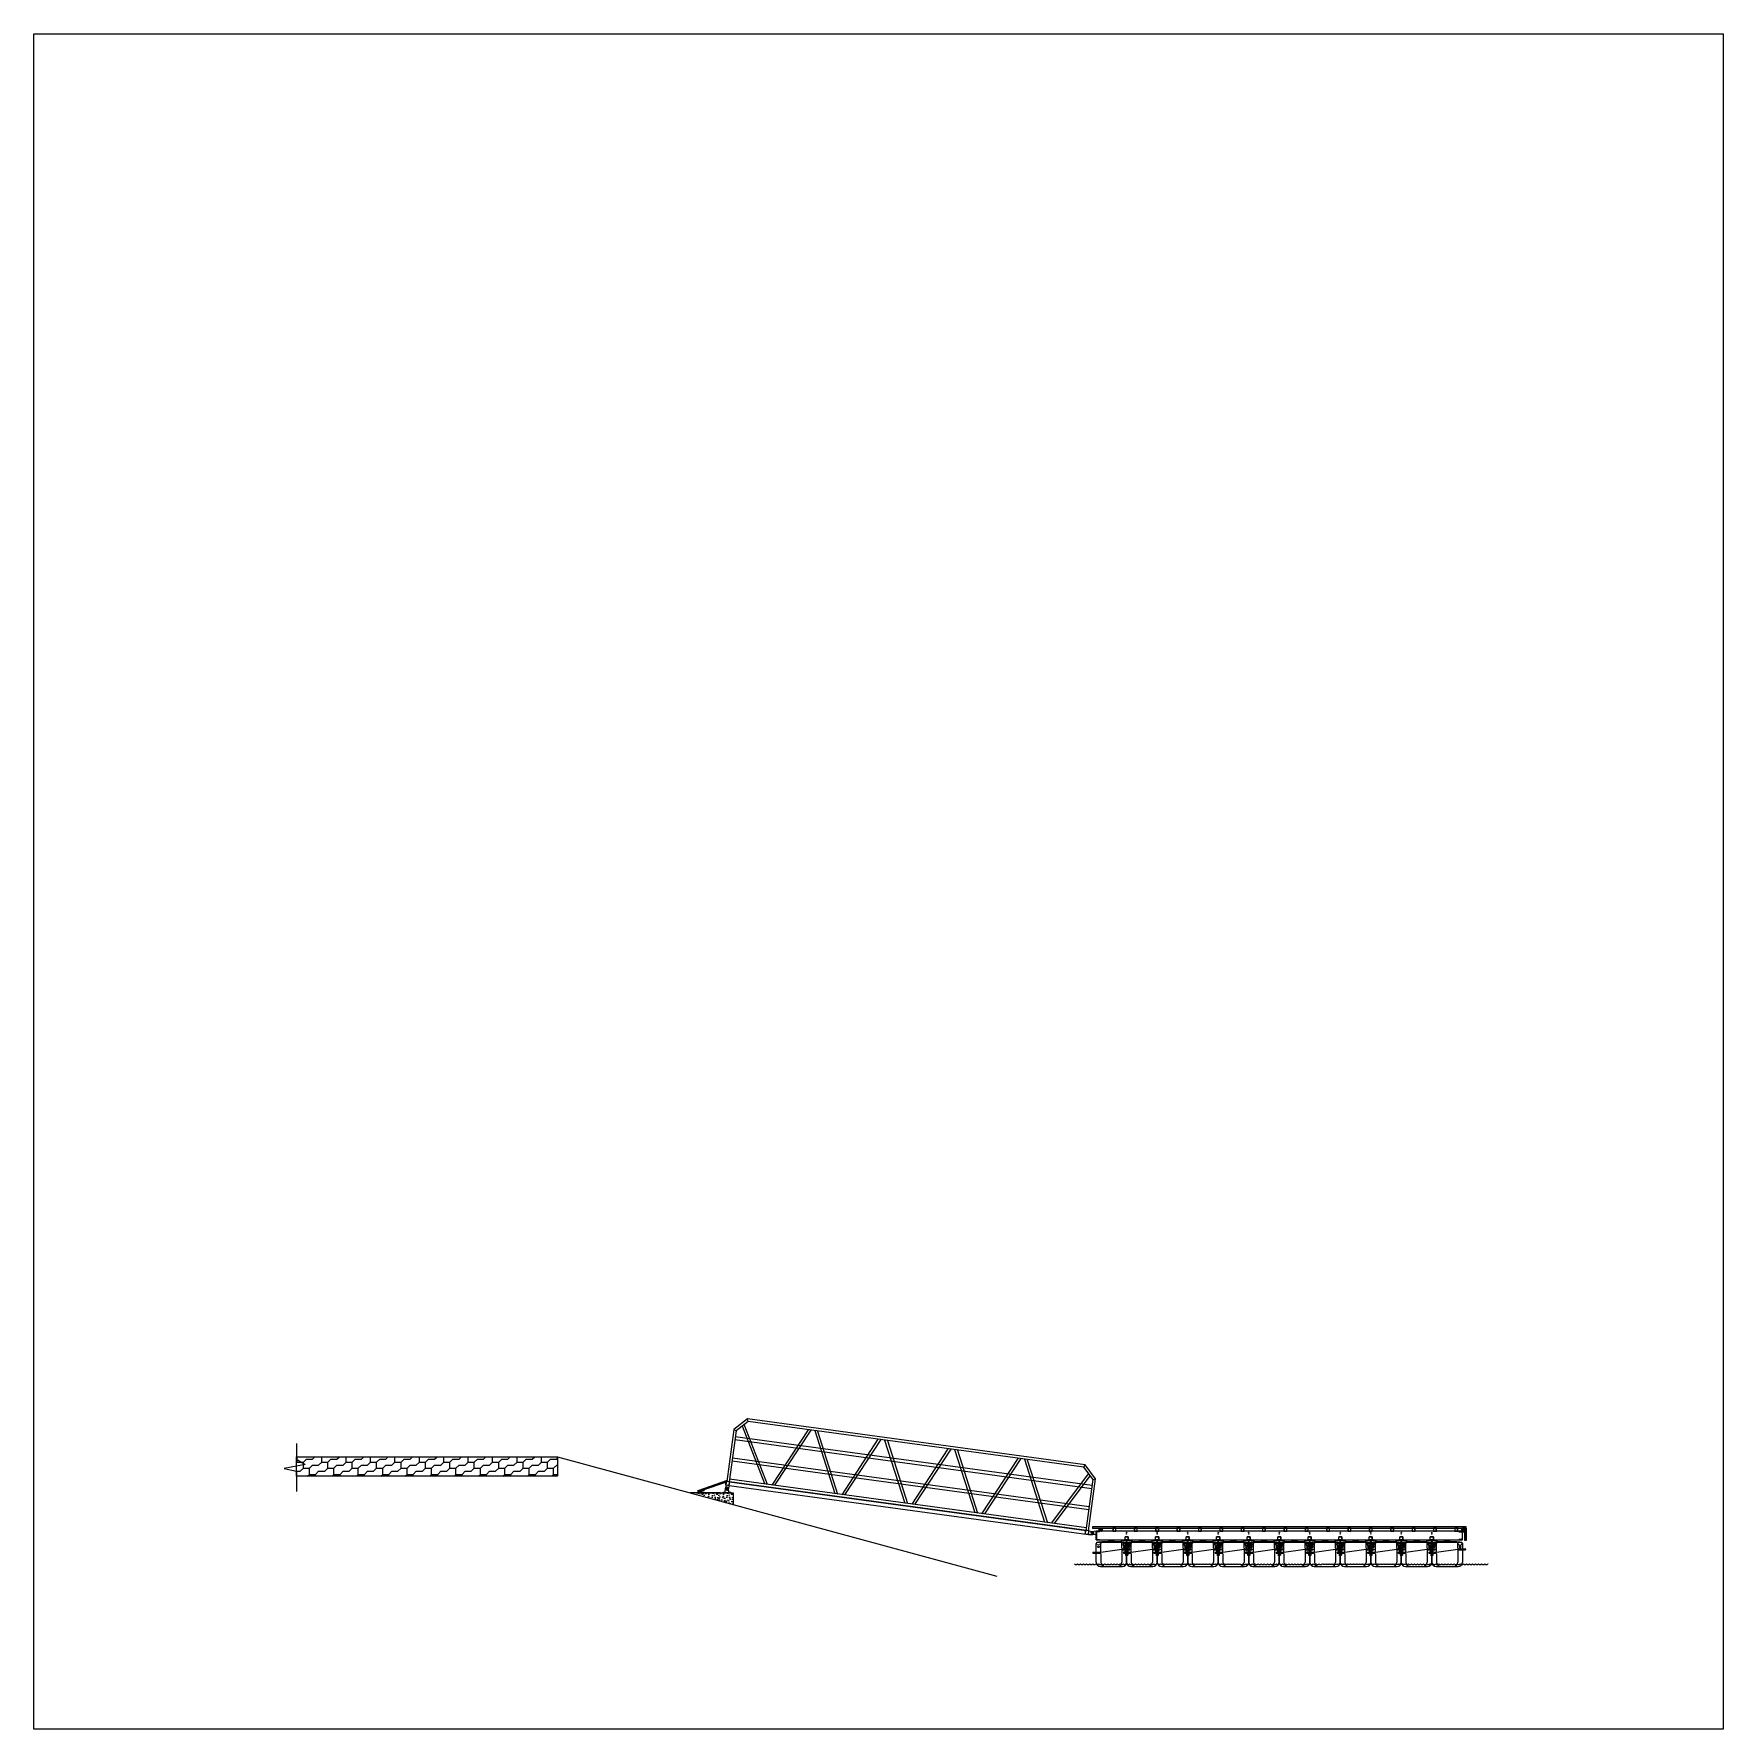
# Model space of a CAD drawing. Header units: millimetres. Extents: x -1003406 to 3312184, y 81337 to 716393.
# Drawn here: x 1103155 to 1130828, y 397062 to 424833 of the extents above; entities that cross this region are included whole.
import ezdxf

# ---------------------------------------------------------------- set-up
doc = ezdxf.new("R2010")
doc.units = ezdxf.units.MM
doc.header["$LTSCALE"] = 10
doc.linetypes.add('CENTER2', pattern=[28.575, 19.05, -3.175, 3.175, -3.175])
doc.layers.get('0').update_dxf_attribs({"linetype": 'CONTINUOUS'})
for name, color, linetype in [('L-PAVEMENT_HATCH铺装填充', 253, 'CONTINUOUS'), ('PUB_DIM', 3, 'CONTINUOUS'), ('W-bridge approach引桥', 4, 'CONTINUOUS'), ('W-FLOAT_BOWL浮筒', 253, 'CONTINUOUS'), ('W-STEEL_FRAME钢架', 3, 'CONTINUOUS'), ('W-WOOD_FLOOR木地板', 30, 'CONTINUOUS'), ('W-WOOD_STUD木龙骨', 25, 'CONTINUOUS'), ('塑木板', 32, 'CONTINUOUS'), ('木板', 42, 'CONTINUOUS'), ('短销钉', 253, 'CONTINUOUS'), ('螺栓', 146, 'CONTINUOUS'), ('龙骨', 10, 'CONTINUOUS')]:
    doc.layers.add(name, color=color, linetype=linetype)
doc.layers.add('W-float bowl浮筒', color=253, linetype='CONTINUOUS', plot=False)
doc.layers.add('伯利恒浮筒', color=5, linetype='CONTINUOUS', lineweight=5)
doc.layers.add('文字及标注', color=3, linetype='CONTINUOUS', lineweight=15)

# ---------------------------------------------------------------- blocks, each defined once
blk = doc.blocks.new('blhft')
at = {"layer": 'W-FLOAT_BOWL浮筒'}
for p, q in [((-250, 234), (-250, 375)), ((-230, 395), (230, 395)), ((-208, 397), (208, 397)), ((-208, 397), (-208, 395)), ((-174, 244), (-174, 375)), ((174, 280), (-174, 226)), ((174, 298), (174, 375)), ((174, 280), (302, 280)), ((184, 288), (298, 288)), ((208, 397), (208, 395)), ((250, 375), (250, 288)), ((-302, 226), (-174, 226)), ((-298, 234), (-184, 234)), ((-298, 216), (-184, 216)), ((-250, 70), (-250, 216)), ((-180, 0), (180, 0)), ((-174, 206), (-174, 70)), ((174, 260), (174, 70)), ((184, 270), (298, 270)), ((250, 270), (250, 70))]:
    blk.add_line(p, q, dxfattribs=at)
at = {"layer": 'W-FLOAT_BOWL浮筒', "ltscale": 0.5}
for p, q in [((302, 284), (302, 274)), ((-302, 230), (-302, 220))]:
    blk.add_line(p, q, dxfattribs=at)
at = {"layer": 'W-FLOAT_BOWL浮筒'}
for centre, radius, start, end in [((-230, 375), 20, 90, 180), ((0, -1768), 2175, 84.5043, 95.4957), ((-154, 375), 20, 90, 180), ((154, 375), 20, 0, 90), ((184, 298), 10, 180, 270), ((230, 375), 20, 0, 90), ((-298, 220), 4, 180, 270), ((-180, 70), 70, 180, 270), ((-184, 244), 10, 270, 0), ((-184, 206), 10, 0, 90), ((-104, 70), 70, 180, 270), ((104, 70), 70, 270, 0), ((184, 260), 10, 90, 180), ((180, 70), 70, 270, 0), ((298, 274), 4, 270, 0)]:
    blk.add_arc(centre, radius, start, end, dxfattribs=at)
at = {"layer": 'W-FLOAT_BOWL浮筒', "ltscale": 0.5}
for centre, start, end in [((298, 284), 0, 90), ((-298, 230), 90, 180)]:
    blk.add_arc(centre, 4, start, end, dxfattribs=at)
at = {"layer": 'W-FLOAT_BOWL浮筒', "extrusion": (0, 0, -1)}
blk.add_ellipse((-212, 375), major_axis=(-30.4, 0), ratio=0.921809, start_param=3.141593, end_param=6.283185, dxfattribs=at)
at = {"layer": 'W-FLOAT_BOWL浮筒'}
blk.add_ellipse((-212, 320), major_axis=(-16, 0), ratio=0.75, dxfattribs=at)
blk.add_ellipse((212, 375), major_axis=(30.4, 0.1), ratio=0.921809, start_param=3.141593, end_param=6.283185, dxfattribs=at)
at = {"layer": 'W-FLOAT_BOWL浮筒', "extrusion": (0, 0, -1)}
blk.add_ellipse((212, 320), major_axis=(16, 0), ratio=0.75, dxfattribs=at)
blk = doc.blocks.new('dxd')
at = {"layer": '短销钉', "lineweight": 13}
for p, q in [((-86, 227), (-56, 200)), ((-79, 244), (79, 244)), ((-78, 244), (-78, 246)), ((-78, 246), (78, 246)), ((-52, 180), (-52, 193)), ((-49, 153), (-28, 136)), ((-43, 197), (42, 197)), ((-29, 39), (-29, 45)), ((-26, 48), (-24, 48)), ((-24, 30), (-24, 128)), ((-24, 30), (24, 30)), ((-24, 30), (-18, 2)), ((-19, 133), (19, 133)), ((-16, 0), (16, 0)), ((-6, 39), (-6, 44)), ((6, 39), (6, 44)), ((24, 30), (18, 2)), ((24, 30), (24, 128)), ((26, 48), (24, 48)), ((49, 153), (28, 136)), ((29, 39), (29, 45)), ((52, 180), (52, 193)), ((86, 227), (56, 200)), ((78, 244), (78, 246))]:
    blk.add_line(p, q, dxfattribs=at)
at = {"layer": '短销钉', "lineweight": 13, "ltscale": 0.1}
for p, q in [((-18, 2), (-18, 0)), ((-18, 0), (-16, 0)), ((16, 0), (18, 0)), ((18, 2), (18, 0))]:
    blk.add_line(p, q, dxfattribs=at)
at = {"layer": '短销钉', "lineweight": 13}
for centre, radius, start, end in [((-79, 234), 10, 90, 228.0009), ((0, -1254), 1503, 87.0435, 92.9565), ((-44, 170), 13.5, 126.5657, 231), ((-62, 193), 10, 0, 48.0009), ((-35, 154), 31.4, 56.4166, 122.8531), ((-43, 161), 10, 184.1479, 231), ((-34, 186), 31.4, 236.1381, 303.5569), ((-26, 45), 3, 90, 180), ((-34, 128), 10, 0, 51), ((-16, 2), 2.5, 191.3099, 270), ((-25, 170), 13.5, 308.3696, 51.9011), ((-3, 44), 3, 115.3769, 180), ((0, 38), 10, 64.6231, 115.3769), ((3, 44), 3, 0, 64.6231), ((25, 170), 13.5, 128.0989, 231.6304), ((16, 2), 2.5, 270, 348.6901), ((35, 155), 31.3, 57.1287, 123.6019), ((34, 186), 31.4, 236.4385, 303.8665), ((34, 128), 10, 129, 180), ((26, 45), 3, 0, 90), ((42, 161), 10, 309, 355.8521), ((62, 193), 10, 131.9991, 180), ((44, 170), 13.5, 309, 53.4343), ((79, 234), 10, 311.9991, 90)]:
    blk.add_arc(centre, radius, start, end, dxfattribs=at)
for centre, major_axis, start_param, end_param in [((-23, 39), (0, -9), 4.712389, 6.115737), ((0, 39), (0, 9), 1.570796, 4.712389)]:
    blk.add_ellipse(centre, major_axis=major_axis, ratio=0.666667, start_param=start_param, end_param=end_param, dxfattribs=at)
at = {"layer": '短销钉', "lineweight": 13, "extrusion": (0, 0, -1)}
blk.add_ellipse((23, 39), major_axis=(0, -9), ratio=0.666667, start_param=4.712389, end_param=6.115737, dxfattribs=at)
blk = doc.blocks.new('短销固定件正视面')
at = {"layer": '塑木板', "color": 156}
blk.add_lwpolyline([(2149439, 351499), (2149442, 351499), (2149489, 351499), (2149489, 351452), (2149489, 351449), (2149439, 351449)], close=True, dxfattribs=at)
at = {"layer": '塑木板', "color": 5}
blk.add_lwpolyline([(2149489, 351449), (2149489, 351499), (2149439, 351499)], dxfattribs=at)
at = {"layer": '螺栓', "color": 156}
blk.add_lwpolyline([(2149458, 351449), (2149458, 351182), (2149470, 351182), (2149470, 351449)], dxfattribs=at)
for points in [[(2149454, 351197), (2149475, 351197), (2149475, 351187), (2149454, 351187)], [(2149455, 351199), (2149473, 351199), (2149473, 351197), (2149455, 351197)], [(2149459, 351197), (2149470, 351197), (2149470, 351187), (2149459, 351187)]]:
    blk.add_lwpolyline(points, close=True, dxfattribs=at)
blk = doc.blocks.new('自攻丝正面')
at = {"layer": '塑木板', "color": 0}
blk.add_lwpolyline([(2150143, 351487), (2150143, 351488), (2150142, 351488), (2150142, 351487), (2150140, 351487), (2150140, 351486), (2150142, 351486), (2150142, 351484), (2150143, 351484), (2150143, 351486), (2150144, 351486), (2150144, 351487)], close=True, dxfattribs=at)
blk.add_circle((2150142, 351486), 3.25, dxfattribs=at)
blk = doc.blocks.new('*U543')
at = {"layer": '龙骨'}
for points in [[(-25, -25), (25, -25), (25, 25), (-25, 25)], [(-22, -22), (22, -22), (22, 22), (-22, 22)]]:
    blk.add_lwpolyline(points, close=True, dxfattribs=at)
blk = doc.blocks.new('*U544')
at = {"layer": 'PUB_DIM', "color": 0, "linetype": 'ByBlock', "lineweight": -2, "transparency": 16777216}
for p in [(0, 0), (350, 0), (700, 0), (1050, 0), (1400, 0), (1750, 0), (2100, 0), (2450, 0), (2800, 0), (3150, 0), (3500, 0), (3850, 0), (4200, 0), (4550, 0), (4900, 0), (5250, 0), (5600, 0)]:
    blk.add_blockref('*U543', p, dxfattribs=at)
blk = doc.blocks.new('*U540')
at = {"color": 5}
for p, q in [((-2, -53), (-2, -1)), ((-2, -1), (2, -1)), ((2, -13), (-2, -14)), ((2, -13), (-2, -14)), ((2, -15), (-2, -16)), ((2, -15), (-2, -16)), ((2, -17), (-2, -18)), ((2, -17), (-2, -18)), ((2, -19), (-2, -20)), ((2, -19), (-2, -20)), ((2, -19), (-2, -20)), ((2, -19), (-2, -20)), ((2, -21), (-2, -22)), ((2, -21), (-2, -22)), ((2, -21), (-2, -22)), ((2, -21), (-2, -22)), ((2, -23), (-2, -24)), ((2, -23), (-2, -24)), ((2, -25), (-2, -26)), ((2, -25), (-2, -26)), ((2, -27), (-2, -28)), ((2, -27), (-2, -28)), ((2, -29), (-2, -30)), ((2, -29), (-2, -30)), ((2, -29), (-2, -30)), ((2, -29), (-2, -30)), ((2, -31), (-2, -32)), ((2, -31), (-2, -32)), ((2, -31), (-2, -32)), ((2, -31), (-2, -32)), ((2, -33), (-2, -34)), ((2, -33), (-2, -34)), ((2, -35), (-2, -36)), ((2, -35), (-2, -36)), ((2, -37), (-2, -38)), ((2, -37), (-2, -38)), ((2, -39), (-2, -40)), ((2, -39), (-2, -40)), ((2, -39), (-2, -40)), ((2, -39), (-2, -40)), ((2, -41), (-2, -42)), ((2, -41), (-2, -42)), ((2, -41), (-2, -42)), ((2, -41), (-2, -42)), ((2, -43), (-2, -44)), ((2, -43), (-2, -44)), ((2, -46), (-2, -47)), ((2, -46), (-2, -47)), ((2, -48), (-2, -49)), ((2, -48), (-2, -49)), ((2, -48), (-2, -49)), ((2, -48), (-2, -49)), ((2, -50), (-2, -51)), ((2, -50), (-2, -51)), ((2, -50), (-2, -51)), ((2, -50), (-2, -51)), ((2, -52), (-2, -53)), ((2, -52), (-2, -53)), ((2, -52), (-2, -53)), ((0, -60), (-2, -53)), ((2, -54), (-2, -55)), ((2, -57), (-1, -57)), ((1, -59), (-1, -59)), ((2, -53), (0, -60)), ((2, -1), (2, -53))]:
    blk.add_line(p, q, dxfattribs=at)
blk.add_lwpolyline([(-3, 0), (-2, -1), (2, -1), (3, 0)], close=True, dxfattribs=at)
blk = doc.blocks.new('A$C0837b8cf')
at = {"layer": 'W-STEEL_FRAME钢架'}
blk.add_lwpolyline([(0, 0), (0, 140), (58, 140), (58, 137, -0.414214), (54, 133), (13, 130, 0.385314), (5, 122), (5, 18, 0.385314), (13, 10), (54, 7, -0.414214), (58, 3), (58, 0)], format="xyb", close=True, dxfattribs=at)
blk = doc.blocks.new('短销固定铁件')
at = {"layer": '塑木板', "color": 156}
blk.add_lwpolyline([(-26, 47), (-24, 47), (-24, 0), (24, 0), (24, -3), (-26, -3)], close=True, dxfattribs=at)
at = {"layer": '螺栓', "color": 156}
for points in [[(-12, -255), (9, -255), (9, -265), (-12, -265)], [(-10, -253), (8, -253), (8, -255), (-10, -255)], [(-7, -255), (4, -255), (4, -265), (-7, -265)]]:
    blk.add_lwpolyline(points, close=True, dxfattribs=at)
blk.add_lwpolyline([(-8, -3), (-8, -270), (4, -270), (4, -3)], dxfattribs=at)
blk = doc.blocks.new('半销钉')
at = {"layer": '短销钉'}
for p, q in [((0, -218), (0, 0)), ((-5, -209), (-5, -203)), ((-2, -200), (0, -200)), ((0, -2), (102, -2)), ((0, -4), (103, -4)), ((0, -51), (66, -51)), ((0, -218), (48, -218)), ((0, -218), (6, -246)), ((5, -116), (43, -116)), ((8, -248), (40, -248)), ((18, -209), (18, -204)), ((30, -209), (30, -204)), ((48, -218), (42, -246)), ((48, -218), (48, -120)), ((50, -200), (48, -200)), ((73, -95), (52, -113)), ((53, -209), (53, -203)), ((76, -68), (76, -56)), ((110, -21), (80, -48)), ((102, -4), (102, -2))]:
    blk.add_line(p, q, dxfattribs=at)
at = {"layer": '短销钉', "ltscale": 0.1}
for p, q in [((6, -246), (6, -248)), ((6, -248), (8, -248)), ((40, -248), (42, -248)), ((42, -246), (42, -248))]:
    blk.add_line(p, q, dxfattribs=at)
at = {"layer": '短销钉'}
for centre, radius, start, end in [((24, -1502), 1503, 87.0435, 90.9152), ((-2, -203), 3, 90, 180), ((-11, -94), 31.4, 56.4166, 70.4003), ((-10, -63), 31.4, 289.4998, 303.5569), ((8, -246), 2.5, 191.3099, 270), ((-1, -78), 13.5, 308.3696, 51.9011), ((21, -204), 3, 115.3769, 180), ((24, -210), 10, 64.6231, 115.3769), ((27, -204), 3, 0, 64.6231), ((49, -78), 13.5, 128.0989, 231.6304), ((40, -246), 2.5, 270, 348.6901), ((59, -94), 31.3, 57.1287, 123.6019), ((58, -63), 31.4, 236.4385, 303.8665), ((58, -120), 10, 129, 180), ((50, -203), 3, 0, 90), ((66, -88), 10, 309, 355.8521), ((86, -56), 10, 131.9991, 180), ((68, -78), 13.5, 309, 53.4343), ((103, -14), 10, 311.9991, 90)]:
    blk.add_arc(centre, radius, start, end, dxfattribs=at)
for centre, major_axis, start_param, end_param in [((1, -209), (0, -9), 4.712389, 6.115737), ((24, -209), (0, 9), 1.570796, 4.712389)]:
    blk.add_ellipse(centre, major_axis=major_axis, ratio=0.666667, start_param=start_param, end_param=end_param, dxfattribs=at)
at = {"layer": '短销钉', "extrusion": (0, 0, -1)}
blk.add_ellipse((47, -209), major_axis=(0, -9), ratio=0.666667, start_param=4.712389, end_param=6.115737, dxfattribs=at)
blk = doc.blocks.new('A$C5a6a7d40')
at = {"layer": 'W-float bowl浮筒'}
for name, p in [('半销钉', (5, 265)), ('短销固定铁件', (-2149515, -351182))]:
    blk.add_blockref(name, p, dxfattribs=at)

msp = doc.modelspace()

# ---------------------------------------------------------------- hatches: boundary and pattern name
at = {"layer": 'L-PAVEMENT_HATCH铺装填充'}
h = msp.add_hatch(dxfattribs=at)
h.set_pattern_fill('S形人行道砖', color=256, scale=100)
h.set_pattern_definition([(0, (-63330.4, -42965.384), (150, 50), [100, -300]), (90, (-63330.4, -42965.38), (-100, 100), [100, -300]), (45, (-63330.4, -42865.384), (150, 50), [70.72, -212.12, 70.72, -212.125425])])
h.paths.add_polyline_path([(1111734.4, 401204.5), (1111734.4, 401523.9), (1107456.6, 401523.9), (1107456.6, 401204.5)])
h = msp.add_hatch(dxfattribs=at)
h.set_pattern_fill('加气混凝土', color=256, scale=20)
h.set_pattern_definition([(0, (-63259.6, -43038.58), (120, 240), [0, -240]), (0, (-63400, -43070.98), (120, 240), [0, -240]), (0, (-63322, -43073.38), (120, 240), [0, -240]), (0, (-63236.8, -43002.58), (120, 240), [0, -240]), (0, (-63336.4, -43085.38), (120, 240), [0, -240]), (0, (-63212.8, -42851.38), (120, 240), [0, -240]), (0, (-63286, -42870.58), (120, 240), [0, -240]), (0, (-63247.6, -42900.58), (120, 240), [0, -240]), (0, (-63443.2, -42905.38), (120, 240), [0, -240]), (0, (-63325.6, -42916.18), (120, 240), [0, -240]), (0, (-63371.2, -42977.38), (120, 240), [0, -240]), (0, (-63368.8, -43067.38), (120, 240), [0, -240]), (0, (-63278.8, -43076.98), (120, 240), [0, -240]), (0, (-63212.8, -42971.38), (120, 240), [0, -240]), (0, (-63437.2, -43008.58), (120, 240), [0, -240]), (0, (-63416.8, -42967.78), (120, 240), [0, -240]), (0, (-63323.2, -42984.58), (120, 240), [0, -240]), (0, (-63356.8, -43019.38), (120, 240), [0, -240]), (0, (-63376, -42940.18), (120, 240), [0, -240]), (0, (-63346, -42850.18), (120, 240), [0, -240]), (0, (-63427.6, -43058.98), (120, 240), [0, -240]), (0, (-63295.6, -42899.38), (120, 240), [0, -240]), (0, (-63407.2, -42895.78), (120, 240), [0, -240]), (0, (-63426.4, -42864.58), (120, 240), [0, -240]), (130.601294, (-63227.544, -42926.527), (-599.99999337, 720.00000315), [10.53662, -4414.8444]), (18.4349488, (-63244.687, -42921.955), (599.9999978, 239.9999982), [10.842096, -1507.05116]), (90, (-63244.69, -42932.24), (120, 240), [10.285714, -469.71426]), (161.565051, (-63234.4, -42935.67), (-600.000003, 239.9999821), [10.842096, -1507.05116]), (53.1301023, (-63234.4, -42935.67), (120.0000002, 239.9999999), [11.42857, -1188.5714]), (135, (-63225.26, -43057.955), (-120.0000145, 239.999984), [9.697464, -669.12504]), (45, (-63238.97, -43057.955), (119.999999, 239.999999), [9.697464, -669.12504]), (135, (-63232.116, -43064.81), (-120.0000145, 239.999984), [9.697464, -669.12504]), (45, (-63232.116, -43064.81), (119.999999, 239.999999), [9.697464, -669.12504]), (116.565051, (-63340.69, -42896.81), (-2e-05, 479.999987), [12.77753, -255.5506]), (180, (-63346.4, -42885.38), (-120, 240), [13.714286, -226.2857]), (63.434949, (-63365.83, -42896.81), (1e-06, 479.999998), [12.77753, -255.5506]), (116.565051, (-63360.12, -42908.24), (-2e-05, 479.999987), [12.77753, -255.5506]), (0, (-63360.12, -42908.24), (120, 240), [13.714286, -226.2857]), (63.434949, (-63346.4, -42908.24), (1e-06, 479.999998), [12.77753, -255.5506]), (107.102728, (-63250.401, -42977.955), (-359.99998624, 1200.000001936), [15.54454, -6513.161]), (143.972626, (-63254.973, -42963.098), (-2279.9999711, 1679.9999981), [15.54454, -3248.808]), (180, (-63267.54, -42953.96), (-120, 240), [14.857142, -225.14284]), (36.0273733, (-63294.973, -42963.098), (2279.99998315, 1679.9999819), [15.54454, -3248.808]), (71.565051, (-63299.544, -42976.813), (360.0000018, 1199.9999979), [14.456126, -1503.43712]), (107.102728, (-63294.973, -42991.67), (-359.99998624, 1200.000001936), [15.54454, -6513.161]), (143.972626, (-63282.401, -43000.813), (-2279.9999711, 1679.9999981), [15.54454, -3248.808]), (0, (-63282.4, -43000.81), (120, 240), [14.857142, -225.14284]), (36.0273733, (-63267.544, -43000.813), (2279.99998315, 1679.9999819), [15.54454, -3248.808]), (71.565051, (-63254.973, -42991.67), (360.0000018, 1199.9999979), [14.456126, -1503.43712]), (150.255118, (-63248.116, -42865.955), (-360.00000085, 239.999997), [9.21401, -1925.72784]), (90, (-63256.12, -42870.53), (120, 240), [9.142858, -470.8571]), (29.7448813, (-63256.116, -42870.527), (360.0000002, 239.9999989), [9.21401, -1925.72784]), (116.565051, (-63304.12, -43036.24), (-2e-05, 479.999987), [12.77753, -255.5506]), (168.690067, (-63309.83, -43024.813), (-1080.0000008, 239.99999398), [11.6549, -2435.8742]), (41.1859251, (-63330.401, -43030.527), (2999.99998182, 2639.99997692), [12.148738, -5090.3208]), (90, (-63330.4, -43041.96), (120, 240), [11.42857, -468.5714]), (138.814074, (-63321.258, -43049.955), (-2999.99994668, 2640.00001681), [12.148738, -5090.3208]), (16.6992442, (-63321.258, -43049.955), (3959.99997021, 1199.99998743), [11.93178, -4999.415]), (60.9453959, (-63309.83, -43046.527), (119.99999968, 239.99999788), [11.766434, -4930.1358]), (109.983106, (-63404.687, -42935.67), (-600.00000226, 1679.99999555), [13.3768, -5604.879]), (155.556045, (-63409.258, -42923.098), (-1560.00000595, 719.99998504), [13.809194, -5786.0526]), (24.4439547, (-63434.401, -42923.098), (1560.00000078, 719.99999654), [13.809194, -5786.0526]), (70.0168934, (-63438.973, -42935.67), (600.00000181, 1679.99999583), [13.3768, -5604.879]), (109.983106, (-63434.401, -42948.241), (-600.00000226, 1679.99999555), [13.3768, -5604.879]), (160.016893, (-63421.83, -42952.813), (-600.00000035, 239.99998907), [13.3768, -2795.751]), (19.9831065, (-63421.83, -42952.813), (599.9999967, 239.99999962), [13.3768, -2795.751]), (70.0168934, (-63409.258, -42948.241), (600.00000181, 1679.99999583), [13.3768, -5604.879]), (122.005383, (-63315.544, -42957.384), (-120.0000161, 239.99998775), [10.781693, -2253.3736]), (18.4349488, (-63331.544, -42951.67), (599.9999978, 239.9999982), [10.842096, -1507.05116]), (90, (-63331.54, -42961.96), (120, 240), [10.285714, -469.71426]), (161.565051, (-63321.26, -42965.384), (-600.000003, 239.9999821), [10.842096, -1507.05116]), (54.4623222, (-63321.258, -42965.384), (839.99999878, 1199.9999982), [9.83123, -4119.2846]), (116.565051, (-63385.26, -43015.67), (-2e-05, 479.999987), [12.77753, -255.5506]), (180, (-63390.97, -43004.24), (-120, 240), [12.57143, -227.42856]), (59.0362434, (-63410.401, -43015.67), (120.0000004, 239.99999884), [13.32789, -2785.5288]), (120.963756, (-63403.544, -43027.098), (-120.0000164, 239.99998898), [13.32789, -2785.5288]), (0, (-63403.54, -43027.1), (120, 240), [12.57143, -227.42856]), (63.434949, (-63390.97, -43027.1), (1e-06, 479.999998), [12.77753, -255.5506])])
h.paths.add_polyline_path([(1114011.9, 400932), (1113905.5, 400933.4), (1114609.5, 400741.9), (1114611.9, 400932)])
at = {"layer": 'W-WOOD_STUD木龙骨'}
h = msp.add_hatch(dxfattribs=at)
h.set_pattern_fill('木纹03', color=256, scale=100)
h.set_pattern_definition([(0, (-25568.47, -42752.56), (200, 200), [10, -190]), (90, (-25488.47, -42682.56), (-200, 200), [20, -180]), (45, (-25528.47, -42702.56), (0, 199.998082), [14.14, -42.42, 14.14, -28.28, 99, -85]), (45, (-25578.47, -42762.56), (0, 200), [14.142, -28.284, 14.142, -226.2]), (45, (-25508.47, -42742.56), (0, 200), [14.142, -268.700712]), (45, (-25488.47, -42752.56), (0, 200), [14.142, -268.700712]), (45, (-25518.47, -42732.56), (0, 200), [14.142, -268.700712]), (45, (-25528.47, -42722.56), (0, 200), [28.284, -254.558712]), (45, (-25478.47, -42572.56), (0, 200), [28.284, -254.558712]), (45, (-25548.47, -42712.56), (0, 200), [56.568, -226.274712]), (45, (-25558.47, -42702.56), (0, 200), [56.568, -226.274712]), (45, (-25428.47, -42642.56), (0, 200), [56.568, -226.274712]), (45, (-25568.47, -42682.56), (0, 200), [42.4264, -240.416312]), (45, (-25608.47, -42652.56), (0, 200), [42.4264, -240.416312]), (45, (-25588.47, -42672.56), (0, 200), [42.4264, -240.416312]), (45, (-25458.47, -42612.56), (0, 200), [70.71068, -212.132032]), (45, (-25478.47, -42602.56), (0, 200), [70.71068, -212.132032]), (45, (-25458.47, -42652.56), (0, 200), [98.99495, -183.847763]), (26.565051, (-25548.47, -42732.56), (200, 8e-08), [22.360678, -424.852916]), (26.565051, (-25508.47, -42672.56), (200, 8e-08), [22.360678, -424.852916]), (26.565051, (-25518.47, -42692.56), (200, 8e-08), [22.360678, -424.852916]), (26.565051, (-25558.47, -42752.56), (200, 8e-08), [44.72136, -402.492235]), (26.565051, (-25518.47, -42662.56), (200, 8e-08), [67.08204, -380.131556]), (26.565051, (-25538.47, -42652.56), (200, 8e-08), [89.44272, -357.770876]), (26.565051, (-25558.47, -42642.56), (200, 8e-08), [89.44272, -357.770876]), (26.565051, (-25588.47, -42582.56), (200, 8e-08), [89.44272, -357.770876]), (26.565051, (-25588.47, -42602.56), (200, 8e-08), [111.8034, -335.410195]), (26.565051, (-25578.47, -42622.56), (200, 8e-08), [111.8034, -335.410195]), (63.434949, (-25508.47, -42702.56), (1e-08, 200), [22.360678, -424.852916]), (63.434949, (-25538.47, -42722.56), (1e-08, 200), [22.360678, -424.852916]), (63.434949, (-25568.47, -42752.56), (1e-08, 200), [44.72136, -402.492235]), (63.434949, (-25508.47, -42722.56), (1e-08, 200), [44.72136, -402.492235]), (63.434949, (-25588.47, -42762.56), (1e-08, 200), [67.08204, -380.131556]), (63.434949, (-25608.47, -42762.56), (1e-08, 200), [89.44272, -357.770876]), (63.434949, (-25428.47, -42752.56), (1e-08, 200), [89.44272, -357.770876]), (63.434949, (-25498.47, -42732.56), (1e-08, 200), [89.44272, -357.770876]), (63.434949, (-25458.47, -42752.56), (1e-08, 200), [111.8034, -335.410195]), (63.434949, (-25478.47, -42742.56), (1e-08, 200), [111.8034, -335.410195])])
h.paths.add_polyline_path([(1126616.4, 400352.6), (1126616.4, 400377.6), (1120496.4, 400377.6), (1120496.4, 400352.6)])
h = msp.add_hatch(dxfattribs=at)
h.set_pattern_fill('木纹02', color=256, scale=30, angle=45)
h.set_pattern_definition([(45, (1049278.44, 317822.67), (-84.85281, 84.85281), [24, -36, 12, -48]), (45, (1049335.71, 317884.19), (-84.85281, 84.85281), [24, -96]), (45, (1049322.98, 317879.95), (-84.85281, 84.85281), [12, -108]), (45, (1049274.19, 317835.4), (-84.85281, 84.85281), [6, -84, 6, -24]), (45, (1049299.65, 317869.34), (-84.85281, 84.85281), [24, -36, 6, -54]), (45, (1049276.31, 317850.25), (-84.85281, 84.85281), [18, -102]), (45, (1049295.4, 317873.58), (-84.85281, 84.85281), [36, -84]), (45, (1049267.83, 317850.25), (-84.85281, 84.85281), [24, -96]), (45, (1049299.65, 317886.31), (-84.85281, 84.85281), [60, -60]), (45, (1049269.95, 317865.1), (-84.85281, 84.85281), [12, -36, 24, -48]), (45, (1049327.23, 317926.62), (-84.85281, 84.85281), [24, -96]), (45, (1049308.13, 317911.77), (-84.85281, 84.85281), [12, -108]), (45, (1049289.04, 317896.92), (-84.85281, 84.85281), [12, -108]), (45, (1049244.49, 317856.61), (-84.85281, 84.85281), [24, -96]), (45, (1049284.8, 317901.16), (-84.85281, 84.85281), [24, -96]), (45, (1049280.56, 317905.4), (-84.85281, 84.85281), [24, -24, 24, -48]), (45, (1049259.34, 317892.68), (-84.85281, 84.85281), [12, -60, 24, -24]), (45, (1049274.19, 317911.77), (-84.85281, 84.85281), [36, -84]), (45, (1049269.95, 317916.01), (-84.85281, 84.85281), [24, -96]), (45, (1049233.89, 317884.19), (-84.85281, 84.85281), [36, -48, 12, -24]), (45, (1049229.64, 317888.43), (-84.85281, 84.85281), [60, -60]), (45, (1049278.44, 317941.47), (-84.85281, 84.85281), [12, -108]), (45, (1049250.86, 317918.13), (-84.85281, 84.85281), [24, -96]), (45, (1049231.77, 317903.28), (-84.85281, 84.85281), [12, -48, 12, -48]), (45, (1049221.16, 317896.92), (-84.85281, 84.85281), [12, -36, 24, -48]), (45, (1049236.01, 317916.01), (-84.85281, 84.85281), [12, -60, 12, -36]), (45, (1049250.86, 317935.1), (-84.85281, 84.85281), [36, -84]), (45, (1049212.67, 317905.4), (-84.85281, 84.85281), [24, -96]), (45, (1049252.98, 317949.95), (-84.85281, 84.85281), [12, -108]), (45, (1049267.83, 317969.04), (-84.85281, 84.85281), [12, -108]), (59.036243, (1049331.468, 317888.434), (84.852814, 84.852814), [12.36, -482.41266]), (59.036243, (1049320.861, 317916.01), (84.852814, 84.852814), [12.36, -482.41266]), (59.036243, (1049261.465, 317958.438), (84.852814, 84.852814), [12.36, -482.41266]), (59.036243, (1049267.828, 317901.162), (84.852814, 84.852814), [12.36, -482.41266]), (59.036243, (1049272.07, 317930.86), (84.852814, 84.852814), [12.36, -482.41266]), (59.036243, (1049286.92, 317932.982), (84.852814, 84.852814), [12.36, -482.41266]), (59.036243, (1049229.645, 317905.405), (84.852814, 84.852814), [12.36, -482.41266]), (59.036243, (1049267.828, 317935.103), (84.852814, 84.852814), [12.36, -482.41266]), (59.036243, (1049316.62, 317920.254), (84.852814, 84.852814), [24.72, -470.05266]), (59.036243, (1049301.77, 317918.133), (84.852814, 84.852814), [24.72, -470.05266]), (59.036243, (1049297.527, 317922.375), (84.852814, 84.852814), [24.72, -470.05266]), (210.963757, (1049299.648, 317869.342), (-84.852814, -84.852814), [12.36, -24.72, 12.36, -445.33266]), (210.963757, (1049269.95, 317865.1), (-84.852814, -84.852814), [12.36, -482.41266]), (210.963757, (1049231.766, 317903.283), (-84.852814, -84.852814), [24.72, -470.05266]), (239.036243, (1049335.71, 317884.192), (-84.852814, -84.852814), [12.36, -482.41266]), (30.963757, (1049352.68, 317901.162), (84.852814, 84.852814), [12.36, -482.41266]), (30.963757, (1049297.527, 317905.405), (84.852814, 84.852814), [12.36, -482.41266]), (30.963757, (1049299.648, 317937.225), (84.852814, 84.852814), [12.36, -482.41266]), (30.963757, (1049259.343, 317909.647), (84.852814, 84.852814), [12.36, -482.41266]), (30.963757, (1049240.25, 317911.77), (84.852814, 84.852814), [12.36, -482.41266]), (30.963757, (1049244.494, 317924.497), (84.852814, 84.852814), [12.36, -482.41266]), (30.963757, (1049259.343, 317909.647), (84.852814, 84.852814), [12.36, -482.41266]), (30.963757, (1049272.07, 317947.83), (84.852814, 84.852814), [49.44, -445.33266]), (30.963757, (1049278.435, 317839.644), (84.852814, 84.852814), [49.44, -445.33266]), (30.963757, (1049280.556, 317854.493), (84.852814, 84.852814), [49.44, -445.33266]), (30.963757, (1049284.8, 317867.22), (84.852814, 84.852814), [12.36, -24.72, 24.72, -432.97266]), (30.963757, (1049278.435, 317873.585), (84.852814, 84.852814), [24.72, -24.72, 24.72, -420.61266]), (30.963757, (1049261.465, 317873.585), (84.852814, 84.852814), [49.44, -445.33266]), (30.963757, (1049246.615, 317871.464), (84.852814, 84.852814), [49.44, -445.33266]), (30.963757, (1049242.373, 317875.706), (84.852814, 84.852814), [49.44, -445.33266]), (30.963757, (1049276.314, 317960.56), (84.852814, 84.852814), [12.36, -482.41266]), (30.963768, (1049276.314, 317977.53), (84.8527974, 84.85283), [24.72, -470.05266]), (30.963768, (1049229.645, 317922.375), (84.8527974, 84.85283), [24.72, -470.05266]), (30.963758, (1049295.406, 317839.644), (84.852812, 84.852815), [49.44, -445.33266]), (30.963758, (1049286.92, 317949.952), (84.852812, 84.852815), [37.08, -457.69266]), (30.963758, (1049301.77, 317952.074), (84.852812, 84.852815), [74.16, -420.61266])])
h.paths.add_polyline_path([(1120604.4, 400352.4), (1120654.4, 400352.4), (1120654.4, 400302.4), (1120604.4, 400302.4)])
h = msp.add_hatch(dxfattribs=at)
h.set_pattern_fill('木纹02', color=256, scale=30, angle=45)
h.set_pattern_definition([(45, (1053278.44, 317822.67), (-84.85281, 84.85281), [24, -36, 12, -48]), (45, (1053335.71, 317884.19), (-84.85281, 84.85281), [24, -96]), (45, (1053322.98, 317879.95), (-84.85281, 84.85281), [12, -108]), (45, (1053274.19, 317835.4), (-84.85281, 84.85281), [6, -84, 6, -24]), (45, (1053299.65, 317869.34), (-84.85281, 84.85281), [24, -36, 6, -54]), (45, (1053276.31, 317850.25), (-84.85281, 84.85281), [18, -102]), (45, (1053295.4, 317873.58), (-84.85281, 84.85281), [36, -84]), (45, (1053267.83, 317850.25), (-84.85281, 84.85281), [24, -96]), (45, (1053299.65, 317886.31), (-84.85281, 84.85281), [60, -60]), (45, (1053269.95, 317865.1), (-84.85281, 84.85281), [12, -36, 24, -48]), (45, (1053327.23, 317926.62), (-84.85281, 84.85281), [24, -96]), (45, (1053308.13, 317911.77), (-84.85281, 84.85281), [12, -108]), (45, (1053289.04, 317896.92), (-84.85281, 84.85281), [12, -108]), (45, (1053244.49, 317856.61), (-84.85281, 84.85281), [24, -96]), (45, (1053284.8, 317901.16), (-84.85281, 84.85281), [24, -96]), (45, (1053280.56, 317905.4), (-84.85281, 84.85281), [24, -24, 24, -48]), (45, (1053259.34, 317892.68), (-84.85281, 84.85281), [12, -60, 24, -24]), (45, (1053274.19, 317911.77), (-84.85281, 84.85281), [36, -84]), (45, (1053269.95, 317916.01), (-84.85281, 84.85281), [24, -96]), (45, (1053233.89, 317884.19), (-84.85281, 84.85281), [36, -48, 12, -24]), (45, (1053229.64, 317888.43), (-84.85281, 84.85281), [60, -60]), (45, (1053278.44, 317941.47), (-84.85281, 84.85281), [12, -108]), (45, (1053250.86, 317918.13), (-84.85281, 84.85281), [24, -96]), (45, (1053231.77, 317903.28), (-84.85281, 84.85281), [12, -48, 12, -48]), (45, (1053221.16, 317896.92), (-84.85281, 84.85281), [12, -36, 24, -48]), (45, (1053236.01, 317916.01), (-84.85281, 84.85281), [12, -60, 12, -36]), (45, (1053250.86, 317935.1), (-84.85281, 84.85281), [36, -84]), (45, (1053212.67, 317905.4), (-84.85281, 84.85281), [24, -96]), (45, (1053252.98, 317949.95), (-84.85281, 84.85281), [12, -108]), (45, (1053267.83, 317969.04), (-84.85281, 84.85281), [12, -108]), (59.036243, (1053331.468, 317888.434), (84.852814, 84.852814), [12.36, -482.41266]), (59.036243, (1053320.861, 317916.01), (84.852814, 84.852814), [12.36, -482.41266]), (59.036243, (1053261.465, 317958.438), (84.852814, 84.852814), [12.36, -482.41266]), (59.036243, (1053267.828, 317901.162), (84.852814, 84.852814), [12.36, -482.41266]), (59.036243, (1053272.07, 317930.86), (84.852814, 84.852814), [12.36, -482.41266]), (59.036243, (1053286.92, 317932.982), (84.852814, 84.852814), [12.36, -482.41266]), (59.036243, (1053229.645, 317905.405), (84.852814, 84.852814), [12.36, -482.41266]), (59.036243, (1053267.828, 317935.103), (84.852814, 84.852814), [12.36, -482.41266]), (59.036243, (1053316.62, 317920.254), (84.852814, 84.852814), [24.72, -470.05266]), (59.036243, (1053301.77, 317918.133), (84.852814, 84.852814), [24.72, -470.05266]), (59.036243, (1053297.527, 317922.375), (84.852814, 84.852814), [24.72, -470.05266]), (210.963757, (1053299.648, 317869.342), (-84.852814, -84.852814), [12.36, -24.72, 12.36, -445.33266]), (210.963757, (1053269.95, 317865.1), (-84.852814, -84.852814), [12.36, -482.41266]), (210.963757, (1053231.766, 317903.283), (-84.852814, -84.852814), [24.72, -470.05266]), (239.036243, (1053335.71, 317884.192), (-84.852814, -84.852814), [12.36, -482.41266]), (30.963757, (1053352.68, 317901.162), (84.852814, 84.852814), [12.36, -482.41266]), (30.963757, (1053297.527, 317905.405), (84.852814, 84.852814), [12.36, -482.41266]), (30.963757, (1053299.648, 317937.225), (84.852814, 84.852814), [12.36, -482.41266]), (30.963757, (1053259.343, 317909.647), (84.852814, 84.852814), [12.36, -482.41266]), (30.963757, (1053240.25, 317911.77), (84.852814, 84.852814), [12.36, -482.41266]), (30.963757, (1053244.494, 317924.497), (84.852814, 84.852814), [12.36, -482.41266]), (30.963757, (1053259.343, 317909.647), (84.852814, 84.852814), [12.36, -482.41266]), (30.963757, (1053272.07, 317947.83), (84.852814, 84.852814), [49.44, -445.33266]), (30.963757, (1053278.435, 317839.644), (84.852814, 84.852814), [49.44, -445.33266]), (30.963757, (1053280.556, 317854.493), (84.852814, 84.852814), [49.44, -445.33266]), (30.963757, (1053284.8, 317867.22), (84.852814, 84.852814), [12.36, -24.72, 24.72, -432.97266]), (30.963757, (1053278.435, 317873.585), (84.852814, 84.852814), [24.72, -24.72, 24.72, -420.61266]), (30.963757, (1053261.465, 317873.585), (84.852814, 84.852814), [49.44, -445.33266]), (30.963757, (1053246.615, 317871.464), (84.852814, 84.852814), [49.44, -445.33266]), (30.963757, (1053242.373, 317875.706), (84.852814, 84.852814), [49.44, -445.33266]), (30.963757, (1053276.314, 317960.56), (84.852814, 84.852814), [12.36, -482.41266]), (30.963768, (1053276.314, 317977.53), (84.8527974, 84.85283), [24.72, -470.05266]), (30.963768, (1053229.645, 317922.375), (84.8527974, 84.85283), [24.72, -470.05266]), (30.963758, (1053295.406, 317839.644), (84.852812, 84.852815), [49.44, -445.33266]), (30.963758, (1053286.92, 317949.952), (84.852812, 84.852815), [37.08, -457.69266]), (30.963758, (1053301.77, 317952.074), (84.852812, 84.852815), [74.16, -420.61266])])
h.paths.add_polyline_path([(1126596.4, 400352.5), (1126556.4, 400352.5), (1126556.4, 400292.5), (1126596.4, 400292.5)])
at = {"layer": '塑木板'}
h = msp.add_hatch(color=5, dxfattribs=at)
h.dxf.hatch_style = 1
h.paths.add_polyline_path([(1121053.1, 400281.5, 1), (1121059.6, 400281.5, 1)])
h.paths.add_polyline_path([(1121058.6, 400282), (1121058.6, 400281), (1121056.9, 400281), (1121056.9, 400279.2), (1121055.9, 400279.2), (1121055.9, 400281), (1121054.1, 400281), (1121054.1, 400282), (1121055.9, 400282), (1121055.9, 400283.8), (1121056.9, 400283.8), (1121056.9, 400282)], flags=16)
h = msp.add_hatch(color=5, dxfattribs=at)
h.dxf.hatch_style = 1
h.paths.add_polyline_path([(1121058.6, 400261.2), (1121056.9, 400261.2), (1121056.9, 400263), (1121055.9, 400263), (1121055.9, 400261.2), (1121054.1, 400261.2), (1121054.1, 400260.2), (1121055.9, 400260.2), (1121055.9, 400258.4), (1121056.9, 400258.4), (1121056.9, 400260.2), (1121058.6, 400260.2)], flags=16)
h.paths.add_polyline_path([(1121053.1, 400260.7, 1), (1121059.6, 400260.7, 1)])
h = msp.add_hatch(color=5, dxfattribs=at)
h.dxf.hatch_style = 1
h.paths.add_polyline_path([(1121553.1, 400281.5, 1), (1121559.6, 400281.5, 1)])
h.paths.add_polyline_path([(1121558.6, 400282), (1121558.6, 400281), (1121556.9, 400281), (1121556.9, 400279.2), (1121555.9, 400279.2), (1121555.9, 400281), (1121554.1, 400281), (1121554.1, 400282), (1121555.9, 400282), (1121555.9, 400283.8), (1121556.9, 400283.8), (1121556.9, 400282)], flags=16)
h = msp.add_hatch(color=5, dxfattribs=at)
h.dxf.hatch_style = 1
h.paths.add_polyline_path([(1121558.6, 400261.2), (1121556.9, 400261.2), (1121556.9, 400263), (1121555.9, 400263), (1121555.9, 400261.2), (1121554.1, 400261.2), (1121554.1, 400260.2), (1121555.9, 400260.2), (1121555.9, 400258.4), (1121556.9, 400258.4), (1121556.9, 400260.2), (1121558.6, 400260.2)], flags=16)
h.paths.add_polyline_path([(1121553.1, 400260.7, 1), (1121559.6, 400260.7, 1)])
h = msp.add_hatch(color=5, dxfattribs=at)
h.dxf.hatch_style = 1
h.paths.add_polyline_path([(1122053.1, 400281.5, 1), (1122059.6, 400281.5, 1)])
h.paths.add_polyline_path([(1122058.6, 400282), (1122058.6, 400281), (1122056.9, 400281), (1122056.9, 400279.2), (1122055.9, 400279.2), (1122055.9, 400281), (1122054.1, 400281), (1122054.1, 400282), (1122055.9, 400282), (1122055.9, 400283.8), (1122056.9, 400283.8), (1122056.9, 400282)], flags=16)
h = msp.add_hatch(color=5, dxfattribs=at)
h.dxf.hatch_style = 1
h.paths.add_polyline_path([(1122058.6, 400261.2), (1122056.9, 400261.2), (1122056.9, 400263), (1122055.9, 400263), (1122055.9, 400261.2), (1122054.1, 400261.2), (1122054.1, 400260.2), (1122055.9, 400260.2), (1122055.9, 400258.4), (1122056.9, 400258.4), (1122056.9, 400260.2), (1122058.6, 400260.2)], flags=16)
h.paths.add_polyline_path([(1122053.1, 400260.7, 1), (1122059.6, 400260.7, 1)])
h = msp.add_hatch(color=5, dxfattribs=at)
h.dxf.hatch_style = 1
h.paths.add_polyline_path([(1122553.1, 400281.5, 1), (1122559.6, 400281.5, 1)])
h.paths.add_polyline_path([(1122558.6, 400282), (1122558.6, 400281), (1122556.9, 400281), (1122556.9, 400279.2), (1122555.9, 400279.2), (1122555.9, 400281), (1122554.1, 400281), (1122554.1, 400282), (1122555.9, 400282), (1122555.9, 400283.8), (1122556.9, 400283.8), (1122556.9, 400282)], flags=16)
h = msp.add_hatch(color=5, dxfattribs=at)
h.dxf.hatch_style = 1
h.paths.add_polyline_path([(1122558.6, 400261.2), (1122556.9, 400261.2), (1122556.9, 400263), (1122555.9, 400263), (1122555.9, 400261.2), (1122554.1, 400261.2), (1122554.1, 400260.2), (1122555.9, 400260.2), (1122555.9, 400258.4), (1122556.9, 400258.4), (1122556.9, 400260.2), (1122558.6, 400260.2)], flags=16)
h.paths.add_polyline_path([(1122553.1, 400260.7, 1), (1122559.6, 400260.7, 1)])
h = msp.add_hatch(color=5, dxfattribs=at)
h.dxf.hatch_style = 1
h.paths.add_polyline_path([(1123053.1, 400281.5, 1), (1123059.6, 400281.5, 1)])
h.paths.add_polyline_path([(1123058.6, 400282), (1123058.6, 400281), (1123056.9, 400281), (1123056.9, 400279.2), (1123055.9, 400279.2), (1123055.9, 400281), (1123054.1, 400281), (1123054.1, 400282), (1123055.9, 400282), (1123055.9, 400283.8), (1123056.9, 400283.8), (1123056.9, 400282)], flags=16)
h = msp.add_hatch(color=5, dxfattribs=at)
h.dxf.hatch_style = 1
h.paths.add_polyline_path([(1123058.6, 400261.2), (1123056.9, 400261.2), (1123056.9, 400263), (1123055.9, 400263), (1123055.9, 400261.2), (1123054.1, 400261.2), (1123054.1, 400260.2), (1123055.9, 400260.2), (1123055.9, 400258.4), (1123056.9, 400258.4), (1123056.9, 400260.2), (1123058.6, 400260.2)], flags=16)
h.paths.add_polyline_path([(1123053.1, 400260.7, 1), (1123059.6, 400260.7, 1)])
h = msp.add_hatch(color=5, dxfattribs=at)
h.dxf.hatch_style = 1
h.paths.add_polyline_path([(1123553.1, 400281.5, 1), (1123559.6, 400281.5, 1)])
h.paths.add_polyline_path([(1123558.6, 400282), (1123558.6, 400281), (1123556.9, 400281), (1123556.9, 400279.2), (1123555.9, 400279.2), (1123555.9, 400281), (1123554.1, 400281), (1123554.1, 400282), (1123555.9, 400282), (1123555.9, 400283.8), (1123556.9, 400283.8), (1123556.9, 400282)], flags=16)
h = msp.add_hatch(color=5, dxfattribs=at)
h.dxf.hatch_style = 1
h.paths.add_polyline_path([(1123558.6, 400261.2), (1123556.9, 400261.2), (1123556.9, 400263), (1123555.9, 400263), (1123555.9, 400261.2), (1123554.1, 400261.2), (1123554.1, 400260.2), (1123555.9, 400260.2), (1123555.9, 400258.4), (1123556.9, 400258.4), (1123556.9, 400260.2), (1123558.6, 400260.2)], flags=16)
h.paths.add_polyline_path([(1123553.1, 400260.7, 1), (1123559.6, 400260.7, 1)])
h = msp.add_hatch(color=5, dxfattribs=at)
h.dxf.hatch_style = 1
h.paths.add_polyline_path([(1124053.1, 400281.5, 1), (1124059.6, 400281.5, 1)])
h.paths.add_polyline_path([(1124058.6, 400282), (1124058.6, 400281), (1124056.9, 400281), (1124056.9, 400279.2), (1124055.9, 400279.2), (1124055.9, 400281), (1124054.1, 400281), (1124054.1, 400282), (1124055.9, 400282), (1124055.9, 400283.8), (1124056.9, 400283.8), (1124056.9, 400282)], flags=16)
h = msp.add_hatch(color=5, dxfattribs=at)
h.dxf.hatch_style = 1
h.paths.add_polyline_path([(1124058.6, 400261.2), (1124056.9, 400261.2), (1124056.9, 400263), (1124055.9, 400263), (1124055.9, 400261.2), (1124054.1, 400261.2), (1124054.1, 400260.2), (1124055.9, 400260.2), (1124055.9, 400258.4), (1124056.9, 400258.4), (1124056.9, 400260.2), (1124058.6, 400260.2)], flags=16)
h.paths.add_polyline_path([(1124053.1, 400260.7, 1), (1124059.6, 400260.7, 1)])
h = msp.add_hatch(color=5, dxfattribs=at)
h.dxf.hatch_style = 1
h.paths.add_polyline_path([(1124553.1, 400281.5, 1), (1124559.6, 400281.5, 1)])
h.paths.add_polyline_path([(1124558.6, 400282), (1124558.6, 400281), (1124556.9, 400281), (1124556.9, 400279.2), (1124555.9, 400279.2), (1124555.9, 400281), (1124554.1, 400281), (1124554.1, 400282), (1124555.9, 400282), (1124555.9, 400283.8), (1124556.9, 400283.8), (1124556.9, 400282)], flags=16)
h = msp.add_hatch(color=5, dxfattribs=at)
h.dxf.hatch_style = 1
h.paths.add_polyline_path([(1124558.6, 400261.2), (1124556.9, 400261.2), (1124556.9, 400263), (1124555.9, 400263), (1124555.9, 400261.2), (1124554.1, 400261.2), (1124554.1, 400260.2), (1124555.9, 400260.2), (1124555.9, 400258.4), (1124556.9, 400258.4), (1124556.9, 400260.2), (1124558.6, 400260.2)], flags=16)
h.paths.add_polyline_path([(1124553.1, 400260.7, 1), (1124559.6, 400260.7, 1)])
h = msp.add_hatch(color=5, dxfattribs=at)
h.dxf.hatch_style = 1
h.paths.add_polyline_path([(1125053.1, 400281.5, 1), (1125059.6, 400281.5, 1)])
h.paths.add_polyline_path([(1125058.6, 400282), (1125058.6, 400281), (1125056.9, 400281), (1125056.9, 400279.2), (1125055.9, 400279.2), (1125055.9, 400281), (1125054.1, 400281), (1125054.1, 400282), (1125055.9, 400282), (1125055.9, 400283.8), (1125056.9, 400283.8), (1125056.9, 400282)], flags=16)
h = msp.add_hatch(color=5, dxfattribs=at)
h.dxf.hatch_style = 1
h.paths.add_polyline_path([(1125058.6, 400261.2), (1125056.9, 400261.2), (1125056.9, 400263), (1125055.9, 400263), (1125055.9, 400261.2), (1125054.1, 400261.2), (1125054.1, 400260.2), (1125055.9, 400260.2), (1125055.9, 400258.4), (1125056.9, 400258.4), (1125056.9, 400260.2), (1125058.6, 400260.2)], flags=16)
h.paths.add_polyline_path([(1125053.1, 400260.7, 1), (1125059.6, 400260.7, 1)])
h = msp.add_hatch(color=5, dxfattribs=at)
h.dxf.hatch_style = 1
h.paths.add_polyline_path([(1125553.1, 400281.5, 1), (1125559.6, 400281.5, 1)])
h.paths.add_polyline_path([(1125558.6, 400282), (1125558.6, 400281), (1125556.9, 400281), (1125556.9, 400279.2), (1125555.9, 400279.2), (1125555.9, 400281), (1125554.1, 400281), (1125554.1, 400282), (1125555.9, 400282), (1125555.9, 400283.8), (1125556.9, 400283.8), (1125556.9, 400282)], flags=16)
h = msp.add_hatch(color=5, dxfattribs=at)
h.dxf.hatch_style = 1
h.paths.add_polyline_path([(1125558.6, 400261.2), (1125556.9, 400261.2), (1125556.9, 400263), (1125555.9, 400263), (1125555.9, 400261.2), (1125554.1, 400261.2), (1125554.1, 400260.2), (1125555.9, 400260.2), (1125555.9, 400258.4), (1125556.9, 400258.4), (1125556.9, 400260.2), (1125558.6, 400260.2)], flags=16)
h.paths.add_polyline_path([(1125553.1, 400260.7, 1), (1125559.6, 400260.7, 1)])
h = msp.add_hatch(color=5, dxfattribs=at)
h.dxf.hatch_style = 1
h.paths.add_polyline_path([(1126053.1, 400281.5, 1), (1126059.6, 400281.5, 1)])
h.paths.add_polyline_path([(1126058.6, 400282), (1126058.6, 400281), (1126056.9, 400281), (1126056.9, 400279.2), (1126055.9, 400279.2), (1126055.9, 400281), (1126054.1, 400281), (1126054.1, 400282), (1126055.9, 400282), (1126055.9, 400283.8), (1126056.9, 400283.8), (1126056.9, 400282)], flags=16)
h = msp.add_hatch(color=5, dxfattribs=at)
h.dxf.hatch_style = 1
h.paths.add_polyline_path([(1126058.6, 400261.2), (1126056.9, 400261.2), (1126056.9, 400263), (1126055.9, 400263), (1126055.9, 400261.2), (1126054.1, 400261.2), (1126054.1, 400260.2), (1126055.9, 400260.2), (1126055.9, 400258.4), (1126056.9, 400258.4), (1126056.9, 400260.2), (1126058.6, 400260.2)], flags=16)
h.paths.add_polyline_path([(1126053.1, 400260.7, 1), (1126059.6, 400260.7, 1)])
at = {"layer": '木板'}
h = msp.add_hatch(dxfattribs=at)
h.set_pattern_fill('木纹01', color=256, scale=30)
h.set_pattern_definition([(0, (-999782.41, -136393.56), (120, 120), [6, -114]), (0, (-999866.41, -136381.56), (120, 120), [12, -108]), (0, (-999788.41, -136375.56), (120, 120), [6, -114]), (0, (-999860.41, -136363.56), (120, 120), [6, -114]), (0, (-999788.41, -136357.56), (120, 120), [6, -114]), (0, (-999854.41, -136351.56), (120, 120), [6, -114]), (0, (-999788.41, -136345.56), (120, 120), [6, -114]), (0, (-999854.41, -136333.56), (120, 120), [6, -66, 6, -42]), (0, (-999854.41, -136321.56), (120, 120), [12, -60, 6, -42]), (0, (-999860.41, -136303.56), (120, 120), [6, -18, 6, -48, 6, -36]), (0, (-999866.41, -136291.56), (120, 120), [6, -24, 12, -78]), (0, (-999788.41, -136285.56), (120, 120), [6, -114]), (0, (-999866.41, -136279.56), (120, 120), [6, -30, 6, -78]), (45, (-999878.41, -136393.56), (1e-14, 120), [16.97052, -152.7351074]), (45, (-999776.41, -136393.56), (1e-14, 120), [33.941124, -135.7645034]), (45, (-999776.41, -136333.56), (1e-14, 120), [8.4852, -161.2204274]), (45, (-999878.41, -136321.56), (1e-14, 120), [25.45584, -144.2497874]), (45, (-999776.41, -136321.56), (1e-14, 120), [42.426408, -127.2792194]), (45, (-999776.41, -136303.56), (1e-14, 120), [25.45584, -144.2497874]), (315, (-999800.41, -136291.56), (120, -3e-14), [8.4852, -161.2204274]), (315, (-999842.41, -136387.56), (120, -3e-14), [16.97052, -152.7351074]), (315, (-999836.41, -136339.56), (120, -3e-14), [16.97052, -152.7351074]), (315, (-999800.41, -136363.56), (120, -3e-14), [16.97052, -152.7351074]), (315, (-999806.41, -136315.56), (120, -3e-14), [16.97052, -152.7351074]), (315, (-999800.41, -136303.56), (120, -3e-14), [25.45584, -144.2497874]), (315, (-999830.41, -136375.56), (120, -3e-14), [25.45584, -144.2497874]), (315, (-999812.41, -136369.56), (120, -3e-14), [25.45584, -144.2497874]), (315, (-999830.41, -136327.56), (120, -3e-14), [25.45584, -144.2497874]), (315, (-999818.41, -136321.56), (120, -3e-14), [25.45584, -144.2497874]), (26.5650512, (-999872.414, -136369.556), (120, 5e-08), [13.416407, -254.9117496]), (26.5650512, (-999782.414, -136375.556), (120, 5e-08), [53.665632, -214.662525]), (26.5650512, (-999782.414, -136357.556), (120, 5e-08), [53.665632, -214.662525]), (26.5650512, (-999782.414, -136345.556), (120, 5e-08), [53.66568, -80.4, 26.8332, -107.4292772]), (26.5650512, (-999770.414, -136327.556), (120, 5e-08), [13.416407, -254.9117496]), (26.5650512, (-999878.414, -136285.556), (120, 5e-08), [13.416407, -254.9117496]), (26.5650512, (-999782.414, -136285.556), (120, 5e-08), [26.832816, -241.495341]), (333.4349488, (-999812.414, -136393.556), (120, -5e-08), [26.832816, -241.495341]), (333.4349488, (-999854.414, -136363.556), (120, -5e-08), [26.832816, -241.495341]), (333.4349488, (-999854.414, -136381.556), (120, -5e-08), [13.416407, -254.911341]), (333.4349488, (-999848.414, -136351.556), (120, -5e-08), [40.249224, -228.078933]), (333.4349488, (-999824.414, -136351.556), (120, -5e-08), [26.832816, -241.495341]), (333.4349488, (-999812.414, -136345.556), (120, -5e-08), [26.832816, -241.495341]), (333.4349488, (-999848.414, -136333.556), (120, -5e-08), [13.416407, -254.911341]), (333.4349488, (-999842.414, -136321.556), (120, -5e-08), [13.416407, -254.911341]), (333.4349488, (-999794.414, -136297.556), (120, -5e-08), [13.416407, -254.911341]), (333.4349488, (-999800.414, -136339.556), (120, -5e-08), [13.416407, -254.911341]), (333.4349488, (-999854.414, -136303.556), (120, -5e-08), [40.249224, -228.078933]), (333.4349488, (-999860.414, -136291.556), (120, -5e-08), [26.832816, -241.495341]), (333.4349488, (-999794.414, -136327.556), (120, -5e-08), [13.416, -120.744, 13.416, -120.7521572]), (333.4349488, (-999830.414, -136303.556), (120, -5e-08), [26.832816, -241.495341]), (333.4349488, (-999824.414, -136291.556), (120, -5e-08), [26.832816, -241.495341]), (333.4349488, (-999860.414, -136279.556), (120, -5e-08), [26.832816, -241.495341]), (333.4349488, (-999824.414, -136279.556), (120, -5e-08), [26.832816, -241.495341])])
h.paths.add_polyline_path([(1126596.4, 400352.6), (1126616.4, 400352.6), (1126616.4, 400152.6), (1126596.4, 400152.6)])

# ---------------------------------------------------------------- linework, layer by layer
at = {"color": 4}
for p, q in [((1114858.4, 402101.3), (1114847.4, 402143.2)), ((1114622.2, 401972.1), (1114659.6, 401950.2)), ((1120354.3, 401351.5), (1120376.1, 401388.9)), ((1120505.4, 401152.7), (1120547.3, 401163.7))]:
    msp.add_line(p, q, dxfattribs=at)
at = {"color": 0}
for p, q in [((1120491.4, 401050.2), (1114645.6, 401847.8)), ((1115127.9, 401077.9), (1114761, 402025.6)), ((1115175.2, 401069), (1114792.8, 402053.2)), ((1115837.3, 401965.6), (1115243.4, 401059.7)), ((1115883.2, 401961.5), (1115289.3, 401055.6)), ((1115946.5, 401952.9), (1116275.9, 400921)), ((1115991.8, 401944.5), (1116322, 400910.4)), ((1120484.7, 401000.7), (1114638.8, 401798.2)), ((1116983.1, 401809.3), (1116388, 400901.4)), ((1117029, 401805.2), (1116435.2, 400899.3)), ((1117092.3, 401796.5), (1117421.8, 400764.7)), ((1117137.6, 401788.2), (1117467.1, 400756.3)), ((1118129, 401652.9), (1117535.1, 400747)), ((1118174.9, 401648.8), (1117581, 400743)), ((1118238.2, 401640.2), (1118567.6, 400608.3)), ((1118283.5, 401631.8), (1118612.9, 400600)), ((1120437.3, 400653.9), (1114591.5, 401451.4)), ((1120444.1, 400703.4), (1114598.3, 401501)), ((1119274.8, 401496.6), (1118681, 400590.7)), ((1119322, 401494.5), (1118726.9, 400586.6)), ((1119383.3, 401486.1), (1119713.5, 400452)), ((1119429.3, 401475.5), (1119758.8, 400443.7)), ((1119827, 400434.4), (1120434.9, 401247.7)), ((1119874.9, 400430.3), (1120458.1, 401212.6))]:
    msp.add_line(p, q, dxfattribs=at)
for p, q in [((1114479.5, 400938.4), (1114487.1, 401009.4)), ((1114487.9, 401061.9), (1114485.8, 400990.5)), ((1114487.9, 401061.9), (1114547.3, 401053.8)), ((1114547.3, 401053.8), (1114530.2, 400984.4)), ((1114539.5, 400938.4), (1114531.9, 401009.4)), ((1114045.3, 400942), (1114133, 400972.9)), ((1114469.5, 400938.4), (1114549.5, 400938.4)), ((1114469.5, 400938.4), (1114549.5, 400938.4)), ((1114479.5, 400938.4), (1114539.5, 400938.4)), ((1120432.8, 400250.8), (1120504.2, 400248.7)), ((1120440.9, 400310.2), (1120510.3, 400293.1)), ((1120556.3, 400302.4), (1120485.3, 400294.8)), ((1120556.3, 400242.4), (1120485.3, 400250))]:
    msp.add_line(p, q)
at = {"color": 3, "lineweight": 5}
msp.add_line((1114487.9, 401061.9), (1114496, 401121.3), dxfattribs=at)
at = {"color": 3}
msp.add_line((1120440.9, 400310.2), (1114550.5, 401113.9), dxfattribs=at)
at = {"lineweight": 5}
for p, q in [((1114038, 400959.7), (1114044, 400942.6)), ((1114127.5, 400991.3), (1114133.6, 400974.2))]:
    msp.add_line(p, q, dxfattribs=at)
at = {"color": 3, "linetype": 'CENTER2'}
for p, q in [((1114459.5, 400949.3), (1114459.5, 400925.1)), ((1114559.5, 400949.3), (1114559.5, 400925.1))]:
    msp.add_line(p, q, dxfattribs=at)
at = {"color": 1}
msp.add_line((1121961.6, 399907.5), (1121961.6, 399907.5), dxfattribs=at)
at = {"color": 4}
for points in [[(1120376.1, 401388.9), (1114847.4, 402143.2), (1114622.2, 401972.1), (1114505.9, 401120)], [(1120354.3, 401351.5), (1114858.4, 402101.3), (1114659.6, 401950.2), (1114545.5, 401114.6)], [(1120391.4, 400317), (1120505.4, 401152.7), (1120354.3, 401351.5)], [(1120431, 400311.6), (1120547.3, 401163.7), (1120376.1, 401388.9)], [(1114550.5, 401113.9), (1120391.4, 400317), (1120396.8, 400356.6), (1114550.9, 401154.2)]]:
    msp.add_lwpolyline(points, dxfattribs=at)
msp.add_lwpolyline([(1114028.1, 400960.4), (1114029.1, 400957.6, 0.4142136), (1114030.4, 400957), (1114499.6, 401122.6, 0.4165142), (1114500.2, 401123.9), (1114498.9, 401127.6, 0.4119167), (1114497.6, 401128.2), (1114029.4, 400963)], format="xyb")
for points in [[(1114127.5, 400991.3), (1114482.1, 401116.4), (1114486.4, 401104.2), (1114131.9, 400979)], [(1114555.4, 401113.2), (1114496, 401121.3), (1114487.9, 401061.9), (1114547.3, 401053.8)], [(1114552.1, 401110.6), (1114498.6, 401117.9), (1114491.3, 401064.4), (1114544.8, 401057.1)], [(1114434.5, 400938.4), (1114584.5, 400938.4), (1114584.4, 400934.4), (1114434.4, 400934.4)], [(1114467.5, 400938.4), (1114451.5, 400938.4), (1114451.5, 400934.4), (1114467.5, 400934.4)], [(1114567.5, 400938.4), (1114551.5, 400938.4), (1114551.5, 400934.4), (1114567.5, 400934.4)], [(1120440.9, 400310.2), (1120381.5, 400318.3), (1120373.4, 400258.9), (1120432.8, 400250.8)], [(1120437.5, 400307.7), (1120384, 400315), (1120376.7, 400261.4), (1120430.2, 400254.1)]]:
    msp.add_lwpolyline(points, close=True)
for points in [[(1114129.2, 400986.6), (1114483.8, 401111.7)], [(1114399.5, 400933.4), (1113905.5, 400933.4)]]:
    msp.add_lwpolyline(points)
at = {"color": 3}
msp.add_lwpolyline([(1114542.4, 401054.4), (1120432.8, 400250.8), (1120440.9, 400310.2), (1114550.5, 401113.9)], dxfattribs=at)
at = {"color": 4}
for points in [[(1120201.1, 399769.9, 0.520567), (1120251.1, 399769.9, 0.5205671), (1120301.1, 399769.9, 0.5205671), (1120351.1, 399769.9, 0.5205671), (1120401.1, 399769.9, 0.5205671), (1120451.1, 399769.9, 0.5205671), (1120501.1, 399769.9, 0.5205671), (1120551.1, 399769.9, 0.5205671), (1120601.1, 399769.9, 0.5205671), (1120651.1, 399769.9, 0.5205671), (1120701.1, 399769.9, 0.5205671), (1120751.1, 399769.9, 0.5205671), (1120801.1, 399769.9, 0.5205671), (1120851.1, 399769.9, 0.5205671), (1120901.1, 399769.9, 0.5205671), (1120951.1, 399769.9, 0.5205671), (1121001.1, 399769.9, 0.5205671), (1121051.1, 399769.9, 0.5205671), (1121101.1, 399769.9, 0.5205671), (1121151.1, 399769.9, 0.5205671), (1121201.1, 399769.9, 0.5205671), (1121251.1, 399769.9, 0.5205671), (1121301.1, 399769.9, 0.5205671), (1121351.1, 399769.9, 0.5205671), (1121401.1, 399769.9, 0.5205671), (1121451.1, 399769.9, 0.5205671), (1121501.1, 399769.9, 0.5205671), (1121551.1, 399769.9, 0.0646937), (1121556.4, 399764.1, 0.0646937)], [(1122911.7, 399769.9, -0.520567), (1122861.7, 399769.9, -0.5205671), (1122811.7, 399769.9, -0.5205671), (1122761.7, 399769.9, -0.5205671), (1122711.7, 399769.9, -0.5205671), (1122661.7, 399769.9, -0.5205671), (1122611.7, 399769.9, -0.5205671), (1122561.7, 399769.9, -0.5205671), (1122511.7, 399769.9, -0.5205671), (1122461.7, 399769.9, -0.5205671), (1122411.7, 399769.9, -0.5205671), (1122361.7, 399769.9, -0.5205671), (1122311.7, 399769.9, -0.5205671), (1122261.7, 399769.9, -0.5205671), (1122211.7, 399769.9, -0.5205671), (1122161.7, 399769.9, -0.5205671), (1122111.7, 399769.9, -0.5205671), (1122061.7, 399769.9, -0.5205671), (1122011.7, 399769.9, -0.5205671), (1121961.7, 399769.9, -0.5205671), (1121911.7, 399769.9, -0.5205671), (1121861.7, 399769.9, -0.5205671), (1121811.7, 399769.9, -0.5205671), (1121761.7, 399769.9, -0.5205671), (1121711.7, 399769.9, -0.5205671), (1121661.7, 399769.9, -0.5205671), (1121611.7, 399769.9, -0.5205671), (1121561.7, 399769.9, -0.0646937), (1121556.4, 399764.1, -0.0646937)], [(1122911.7, 399769.9, 0.520567), (1122961.7, 399769.9, 0.5205671), (1123011.7, 399769.9, 0.5205671), (1123061.7, 399769.9, 0.5205671), (1123111.7, 399769.9, 0.5205671), (1123161.7, 399769.9, 0.5205671), (1123211.7, 399769.9, 0.5205671), (1123261.7, 399769.9, 0.5205671), (1123311.7, 399769.9, 0.5205671), (1123361.7, 399769.9, 0.5205671), (1123411.7, 399769.9, 0.5205671), (1123461.7, 399769.9, 0.5205671), (1123511.7, 399769.9, 0.5205671), (1123561.7, 399769.9, 0.5205671), (1123611.7, 399769.9, 0.5205671), (1123661.7, 399769.9, 0.5205671), (1123711.7, 399769.9, 0.5205671), (1123761.7, 399769.9, 0.5205671), (1123811.7, 399769.9, 0.5205671), (1123861.7, 399769.9, 0.5205671), (1123911.7, 399769.9, 0.5205671), (1123961.7, 399769.9, 0.5205671), (1124011.7, 399769.9, 0.5205671), (1124061.7, 399769.9, 0.5205671), (1124111.7, 399769.9, 0.5205671), (1124161.7, 399769.9, 0.5205671), (1124211.7, 399769.9, 0.5205671), (1124261.7, 399769.9, 0.0646937), (1124267, 399764.1, 0.0646937)], [(1125622.3, 399769.9, -0.520567), (1125572.3, 399769.9, -0.5205671), (1125522.3, 399769.9, -0.5205671), (1125472.3, 399769.9, -0.5205671), (1125422.3, 399769.9, -0.5205671), (1125372.3, 399769.9, -0.5205671), (1125322.3, 399769.9, -0.5205671), (1125272.3, 399769.9, -0.5205671), (1125222.3, 399769.9, -0.5205671), (1125172.3, 399769.9, -0.5205671), (1125122.3, 399769.9, -0.5205671), (1125072.3, 399769.9, -0.5205671), (1125022.3, 399769.9, -0.5205671), (1124972.3, 399769.9, -0.5205671), (1124922.3, 399769.9, -0.5205671), (1124872.3, 399769.9, -0.5205671), (1124822.3, 399769.9, -0.5205671), (1124772.3, 399769.9, -0.5205671), (1124722.3, 399769.9, -0.5205671), (1124672.3, 399769.9, -0.5205671), (1124622.3, 399769.9, -0.5205671), (1124572.3, 399769.9, -0.5205671), (1124522.3, 399769.9, -0.5205671), (1124472.3, 399769.9, -0.5205671), (1124422.3, 399769.9, -0.5205671), (1124372.3, 399769.9, -0.5205671), (1124322.3, 399769.9, -0.5205671), (1124272.3, 399769.9, -0.0646937), (1124267, 399764.1, -0.0646937)], [(1125622.3, 399769.9, 0.520567), (1125672.3, 399769.9, 0.5205671), (1125722.3, 399769.9, 0.5205671), (1125772.3, 399769.9, 0.5205671), (1125822.3, 399769.9, 0.5205671), (1125872.3, 399769.9, 0.5205671), (1125922.3, 399769.9, 0.5205671), (1125972.3, 399769.9, 0.5205671), (1126022.3, 399769.9, 0.5205671), (1126072.3, 399769.9, 0.5205671), (1126122.3, 399769.9, 0.5205671), (1126172.3, 399769.9, 0.5205671), (1126222.3, 399769.9, 0.5205671), (1126272.3, 399769.9, 0.5205671), (1126322.3, 399769.9, 0.5205671), (1126372.3, 399769.9, 0.5205671), (1126422.3, 399769.9, 0.5205671), (1126472.3, 399769.9, 0.5205671), (1126522.3, 399769.9, 0.5205671), (1126572.3, 399769.9, 0.5205671), (1126622.3, 399769.9, 0.5205671), (1126672.3, 399769.9, 0.5205671), (1126722.3, 399769.9, 0.5205671), (1126772.3, 399769.9, 0.5205671), (1126822.3, 399769.9, 0.5205671), (1126872.3, 399769.9, 0.5205671), (1126922.3, 399769.9, 0.5205671), (1126972.3, 399769.9, 0.0646937), (1126977.6, 399764.1, 0.0646937)]]:
    msp.add_lwpolyline(points, format="xyb", dxfattribs=at)
for centre in [(1114509.5, 400998.4), (1114509.5, 400998.4), (1114509.5, 400998.4), (1114509.5, 400998.4), (1120496.3, 400272.4), (1120496.3, 400272.4)]:
    msp.add_circle(centre, 9)
for centre, radius, start, end in [((1114509.5, 400998.4), 25, 26.19556, 153.80444), ((1114030, 400961.1), 2, 109.43885, 199.43885), ((1114044.9, 400942.9), 1, 199.43885, 289.43885), ((1114509.5, 400998.4), 25, 198.42639, 326.03528), ((1120496.3, 400272.4), 25, 116.19556, 243.80444), ((1120496.3, 400272.4), 25, 288.42639, 56.03528)]:
    msp.add_arc(centre, radius, start, end)
at = {"lineweight": 5}
msp.add_arc((1114132.6, 400973.9), 1, 289.43885, 19.43885, dxfattribs=at)
at = {"layer": 'L-PAVEMENT_HATCH铺装填充'}
msp.add_line((1111734.4, 401523.9), (1118928.3, 399567.1), dxfattribs=at)
for points in [[(1107456.6, 401740.4), (1107456.6, 401483.8), (1107600.4, 401395.2), (1107252.7, 401331.7), (1107456.6, 401286.3), (1107456.6, 400957)], [(1114011.9, 400932), (1114611.9, 400932), (1114609.5, 400741.9)]]:
    msp.add_lwpolyline(points, dxfattribs=at)
msp.add_lwpolyline([(1107456.6, 401523.9), (1111734.4, 401523.9), (1111734.4, 401204.5), (1107456.6, 401204.5)], close=True, dxfattribs=at)
at = {"layer": 'W-bridge approach引桥'}
msp.add_line((1120556.3, 400302.4), (1120556.3, 400242.4), dxfattribs=at)
msp.add_lwpolyline([(1103155.1, 424832.7), (1130827.7, 424832.7), (1130827.7, 397062), (1103155.1, 397062)], close=True, dxfattribs=at)
at = {"layer": 'W-STEEL_FRAME钢架'}
msp.add_lwpolyline([(1120556.4, 400162.4), (1126556.4, 400162.4), (1126556.4, 400302.4), (1120556.4, 400302.4)], close=True, dxfattribs=at)
at = {"layer": 'W-WOOD_STUD木龙骨'}
for points in [[(1120496.4, 400352.6), (1126616.4, 400352.6), (1126616.4, 400377.6), (1120496.4, 400377.6)], [(1120604.4, 400352.4), (1120654.4, 400352.4), (1120654.4, 400302.4), (1120604.4, 400302.4)], [(1126596.4, 400352.5), (1126556.4, 400352.5), (1126556.4, 400292.5), (1126596.4, 400292.5)]]:
    msp.add_lwpolyline(points, close=True, dxfattribs=at)
at = {"layer": '木板'}
msp.add_lwpolyline([(1126596.4, 400352.6), (1126616.4, 400352.6), (1126616.4, 400152.6), (1126596.4, 400152.6)], close=True, dxfattribs=at)

# ---------------------------------------------------------------- block references
at = {"xscale": -1, "rotation": 270}
msp.add_blockref('*U540', (1126596.4, 400322.5), dxfattribs=at)
at = {"layer": 'PUB_DIM'}
msp.add_blockref('*U544', (1120856.4, 400327.4), dxfattribs=at)
at = {"layer": 'W-WOOD_FLOOR木地板'}
msp.add_blockref('A$C0837b8cf', (1120556.3, 400162.4), dxfattribs=at)
at = {"layer": 'W-WOOD_FLOOR木地板', "xscale": -1}
msp.add_blockref('A$C0837b8cf', (1126556.4, 400162.4), dxfattribs=at)
at = {"layer": '伯利恒浮筒'}
for p in [(1120806.4, 399726.7), (1121306.4, 399726.7), (1121806.4, 399726.7), (1122306.4, 399726.7), (1122806.4, 399726.7), (1123306.4, 399726.7), (1123806.4, 399726.7), (1124306.4, 399726.7), (1124806.4, 399726.7), (1125306.4, 399726.7), (1125806.4, 399726.7), (1126306.4, 399726.7)]:
    msp.add_blockref('blhft', p, dxfattribs=at)
at = {"layer": '塑木板', "color": 0}
for p in [(-1028407.8, 48713.7), (-1027907.8, 48713.7), (-1027407.8, 48713.7), (-1026907.8, 48713.7), (-1026407.8, 48713.7), (-1025907.8, 48713.7), (-1025407.8, 48713.7), (-1024907.8, 48713.7), (-1024407.8, 48713.7), (-1023907.8, 48713.7), (-1023407.8, 48713.7)]:
    msp.add_blockref('短销固定件正视面', p, dxfattribs=at)
at = {"layer": '塑木板', "color": 7}
for p in [(-1029085.7, 48795.3), (-1029085.7, 48774.5), (-1028585.7, 48795.3), (-1028585.7, 48774.5), (-1028085.7, 48795.3), (-1028085.7, 48774.5), (-1027585.7, 48795.3), (-1027585.7, 48774.5), (-1027085.7, 48795.3), (-1027085.7, 48774.5), (-1026585.7, 48795.3), (-1026585.7, 48774.5), (-1026085.7, 48795.3), (-1026085.7, 48774.5), (-1025585.7, 48795.3), (-1025585.7, 48774.5), (-1025085.7, 48795.3), (-1025085.7, 48774.5), (-1024585.7, 48795.3), (-1024585.7, 48774.5), (-1024085.7, 48795.3), (-1024085.7, 48774.5)]:
    msp.add_blockref('自攻丝正面', p, dxfattribs=at)
at = {"layer": '文字及标注', "color": 0}
for p in [(1146135.9, 433151.3), (1160581.2, 432788.7)]:
    msp.add_blockref('A$C5a6a7d40', p, dxfattribs=at)
at = {"layer": '短销钉'}
for p in [(1121056.4, 399912.4), (1121556.4, 399912.4), (1122056.4, 399912.4), (1122556.4, 399912.4), (1123056.4, 399912.4), (1123556.4, 399912.4), (1124056.4, 399912.4), (1124556.4, 399912.4), (1125056.4, 399912.4), (1125556.4, 399912.4), (1126056.4, 399912.4)]:
    msp.add_blockref('dxd', p, dxfattribs=at)

doc.saveas('drawing.dxf')
